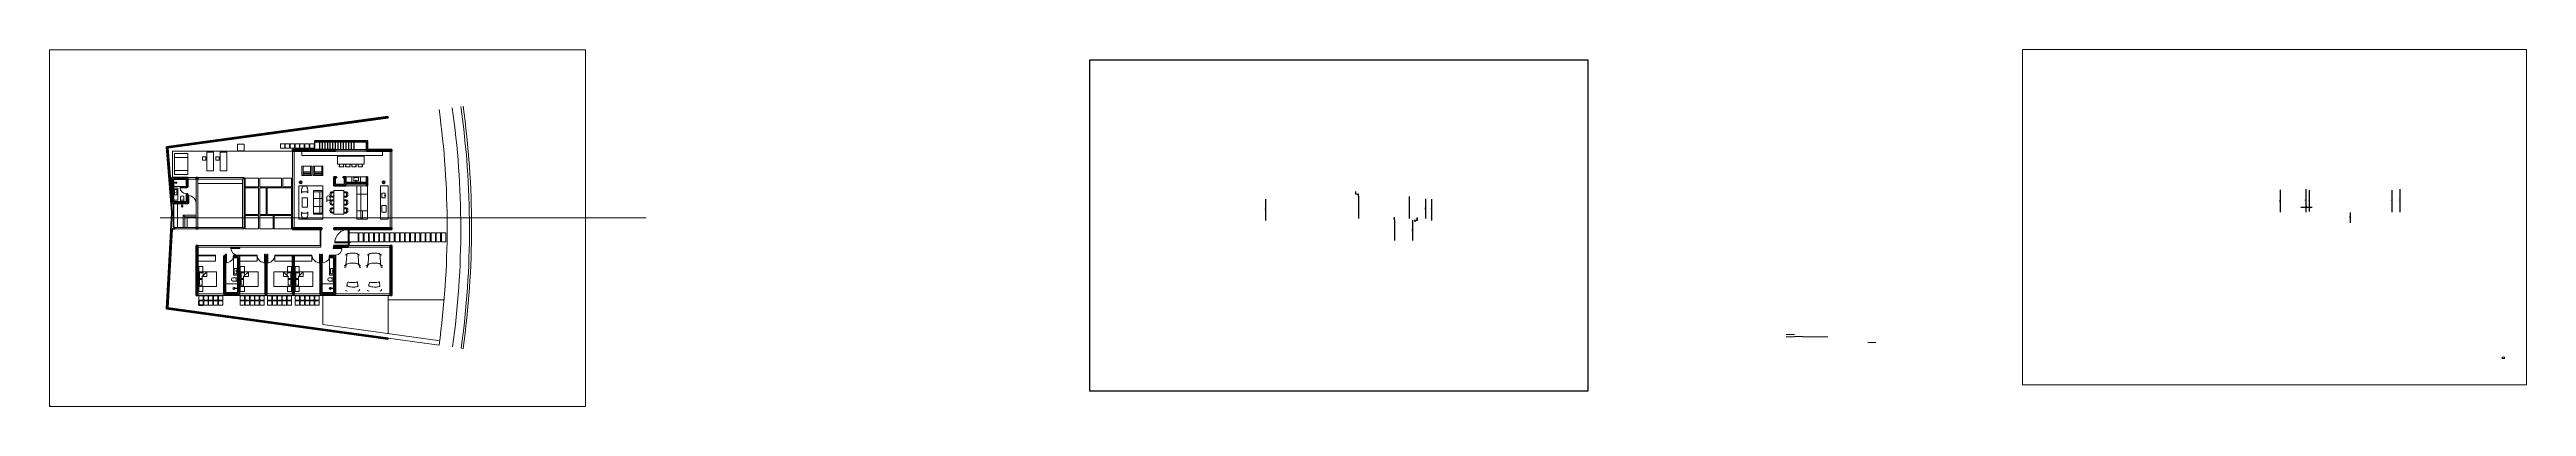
# Model space of a CAD drawing. Header units: millimetres. Extents: x 28391 to 58313, y 14660 to 18979.
import ezdxf

# ---------------------------------------------------------------- set-up
doc = ezdxf.new("R2010")
doc.units = ezdxf.units.MM
doc.header["$LTSCALE"] = 0.5
for name, color, linetype, lineweight in [('ARREDI', 2, 'Continuous', 18), ('CAMPITURA', 166, 'Continuous', 9), ('FINESTRE', 4, 'Continuous', 20), ('MURI', 1, 'Continuous', 40), ('muri esterni', 30, 'Continuous', 40), ('piastrelle', 11, 'Continuous', 18), ('piscine', 5, 'Continuous', 18), ('PORTE', 46, 'Continuous', 18), ('QUOTE', 3, 'Continuous', 15), ('SCALINI', 242, 'Continuous', 25)]:
    doc.layers.add(name, color=color, linetype=linetype, lineweight=lineweight)
doc.styles.add('verdana', font='verdana.ttf')
doc.dimstyles.new('50 cm', dxfattribs={"dimscale": 0.5, "dimtxt": 20, "dimasz": 10, "dimexe": 10, "dimexo": 10, "dimgap": 15, "dimtad": 1, "dimdec": 0, "dimtxsty": 'verdana', "dimblk": 'ARCHTICK', "dimcen": 10, "dimse1": 1, "dimse2": 1, "dimadec": 0, "dimazin": 0, "dimtfac": 1, "dimtdec": 0, "dimtmove": 1, "dimatfit": 2, "dimfxl": 1, "dimarcsym": 1})
picture_1 = doc.add_image_def('image1.jpg', size_in_pixel=(1500, 1000))
picture_2 = doc.add_image_def('image2.jpg', size_in_pixel=(1500, 1000))
picture_3 = doc.add_image_def('image3.jpg', size_in_pixel=(1500, 1000))

# ---------------------------------------------------------------- blocks, each defined once
blk = doc.blocks.new('_ArchTick')
at = {"color": 0, "linetype": 'ByBlock', "const_width": 0.15}
blk.add_lwpolyline([(-0.5, -0.5), (0.5, 0.5)], dxfattribs=at)
blk = doc.blocks.new('*D103')
at = {"layer": 'CAMPITURA', "color": 0, "lineweight": -2, "transparency": 16777216}
blk.add_line((44637, 16918), (44637, 16667), dxfattribs=at)
at = {"layer": 'DEFPOINTS', "color": 0, "transparency": 16777216}
for p in [(44531, 16918), (44531, 16667), (44637, 16667)]:
    blk.add_point(p, dxfattribs=at)
at = {"layer": 'CAMPITURA', "color": 0, "lineweight": -2, "transparency": 16777216, "xscale": 5, "yscale": 5, "zscale": 5}
for p, rotation in [((44637, 16918), 90), ((44637, 16667), 270)]:
    blk.add_blockref('_ArchTick', p, dxfattribs=dict(at, rotation=rotation))
at = {"layer": 'CAMPITURA', "color": 0, "transparency": 16777216, "insert": (44624, 16793), "char_height": 10, "attachment_point": 5, "rotation": 90, "style": 'verdana'}
blk.add_mtext('251', dxfattribs=at)
blk = doc.blocks.new('*D104')
at = {"layer": 'CAMPITURA', "color": 0, "lineweight": -2, "transparency": 16777216}
blk.add_line((44205, 17205), (44205, 16936), dxfattribs=at)
at = {"layer": 'DEFPOINTS', "color": 0, "transparency": 16777216}
for p in [(44170, 17205), (44170, 16936), (44205, 16936)]:
    blk.add_point(p, dxfattribs=at)
at = {"layer": 'CAMPITURA', "color": 0, "lineweight": -2, "transparency": 16777216, "xscale": 5, "yscale": 5, "zscale": 5}
for p, rotation in [((44205, 17205), 90), ((44205, 16936), 270)]:
    blk.add_blockref('_ArchTick', p, dxfattribs=dict(at, rotation=rotation))
at = {"layer": 'CAMPITURA', "color": 0, "transparency": 16777216, "insert": (44193, 17071), "char_height": 10, "attachment_point": 5, "rotation": 90, "style": 'verdana'}
blk.add_mtext('270', dxfattribs=at)
blk = doc.blocks.new('*D105')
at = {"layer": 'CAMPITURA', "color": 0, "lineweight": -2, "transparency": 16777216}
for p, q in [((44173, 17230), (44173, 17260)), ((44205, 17220), (44173, 17230)), ((44205, 17205), (44205, 17235))]:
    blk.add_line(p, q, dxfattribs=at)
at = {"layer": 'DEFPOINTS', "color": 0, "transparency": 16777216}
for p in [(44205, 17235), (44205, 17235), (44205, 17205)]:
    blk.add_point(p, dxfattribs=at)
at = {"layer": 'CAMPITURA', "color": 0, "lineweight": -2, "transparency": 16777216, "xscale": 5, "yscale": 5, "zscale": 5}
for p, rotation in [((44205, 17235), 90), ((44205, 17205), 270)]:
    blk.add_blockref('_ArchTick', p, dxfattribs=dict(at, rotation=rotation))
at = {"layer": 'CAMPITURA', "color": 0, "transparency": 16777216, "insert": (44161, 17245), "char_height": 10, "attachment_point": 5, "rotation": 90, "style": 'verdana'}
blk.add_mtext('29', dxfattribs=at)
blk = doc.blocks.new('*D106')
at = {"layer": 'CAMPITURA', "color": 0, "lineweight": -2, "transparency": 16777216}
blk.add_line((44637, 16918), (44637, 16949), dxfattribs=at)
at = {"layer": 'DEFPOINTS', "color": 0, "transparency": 16777216}
for p in [(44637, 16949), (44637, 16949), (44637, 16918)]:
    blk.add_point(p, dxfattribs=at)
at = {"layer": 'CAMPITURA', "color": 0, "lineweight": -2, "transparency": 16777216, "xscale": 5, "yscale": 5, "zscale": 5}
for p, rotation in [((44637, 16949), 90), ((44637, 16918), 270)]:
    blk.add_blockref('_ArchTick', p, dxfattribs=dict(at, rotation=rotation))
at = {"layer": 'CAMPITURA', "color": 0, "transparency": 16777216, "insert": (44625, 16934), "char_height": 10, "attachment_point": 5, "rotation": 90, "style": 'verdana'}
blk.add_mtext('31', dxfattribs=at)
blk = doc.blocks.new('*D107')
at = {"layer": 'CAMPITURA', "color": 0, "lineweight": -2, "transparency": 16777216}
blk.add_line((43079, 17167), (43079, 16912), dxfattribs=at)
at = {"layer": 'DEFPOINTS', "color": 0, "transparency": 16777216}
for p in [(43081, 17167), (43079, 16912), (43081, 16912)]:
    blk.add_point(p, dxfattribs=at)
at = {"layer": 'CAMPITURA', "color": 0, "lineweight": -2, "transparency": 16777216, "xscale": 5, "yscale": 5, "zscale": 5}
for p, rotation in [((43079, 17167), 90), ((43079, 16912), 270)]:
    blk.add_blockref('_ArchTick', p, dxfattribs=dict(at, rotation=rotation))
at = {"layer": 'CAMPITURA', "color": 0, "transparency": 16777216, "insert": (43067, 17040), "char_height": 10, "attachment_point": 5, "rotation": 90, "style": 'verdana'}
blk.add_mtext('255', dxfattribs=at)
blk = doc.blocks.new('*D108')
at = {"layer": 'CAMPITURA', "color": 0, "lineweight": -2, "transparency": 16777216}
blk.add_line((45088, 16910), (45088, 17169), dxfattribs=at)
at = {"layer": 'DEFPOINTS', "color": 0, "transparency": 16777216}
for p in [(45088, 17169), (45090, 17169), (45090, 16910)]:
    blk.add_point(p, dxfattribs=at)
at = {"layer": 'CAMPITURA', "color": 0, "lineweight": -2, "transparency": 16777216, "xscale": 5, "yscale": 5, "zscale": 5}
for p, rotation in [((45088, 17169), 90), ((45088, 16910), 270)]:
    blk.add_blockref('_ArchTick', p, dxfattribs=dict(at, rotation=rotation))
at = {"layer": 'CAMPITURA', "color": 0, "transparency": 16777216, "insert": (45075, 17040), "char_height": 10, "attachment_point": 5, "rotation": 90, "style": 'verdana'}
blk.add_mtext('259', dxfattribs=at)
blk = doc.blocks.new('*D109')
at = {"layer": 'CAMPITURA', "color": 0, "lineweight": -2, "transparency": 16777216}
blk.add_line((44860, 16669), (44860, 16913), dxfattribs=at)
at = {"layer": 'DEFPOINTS', "color": 0, "transparency": 16777216}
for p in [(44836, 16913), (44860, 16913), (44836, 16669)]:
    blk.add_point(p, dxfattribs=at)
at = {"layer": 'CAMPITURA', "color": 0, "lineweight": -2, "transparency": 16777216, "xscale": 5, "yscale": 5, "zscale": 5}
for p, rotation in [((44860, 16913), 90), ((44860, 16669), 270)]:
    blk.add_blockref('_ArchTick', p, dxfattribs=dict(at, rotation=rotation))
at = {"layer": 'CAMPITURA', "color": 0, "transparency": 16777216, "insert": (44847, 16791), "char_height": 10, "width": 24.49, "attachment_point": 5, "rotation": 90, "style": 'verdana'}
blk.add_mtext('238', dxfattribs=at)
blk = doc.blocks.new('*D110')
at = {"layer": 'CAMPITURA', "color": 0, "lineweight": -2, "transparency": 16777216}
for p, q in [((44883, 16912), (44883, 16917)), ((44883, 16906), (44915, 16915)), ((44883, 16912), (44883, 16899)), ((44883, 16912), (44883, 16899)), ((44883, 16899), (44883, 16894)), ((44915, 16915), (44915, 16945))]:
    blk.add_line(p, q, dxfattribs=at)
at = {"layer": 'DEFPOINTS', "color": 0, "transparency": 16777216}
for p in [(44881, 16912), (44881, 16899), (44883, 16899)]:
    blk.add_point(p, dxfattribs=at)
at = {"layer": 'CAMPITURA', "color": 0, "lineweight": -2, "transparency": 16777216, "xscale": 5, "yscale": 5, "zscale": 5}
for p, rotation in [((44883, 16912), 270), ((44883, 16899), 90)]:
    blk.add_blockref('_ArchTick', p, dxfattribs=dict(at, rotation=rotation))
at = {"layer": 'CAMPITURA', "color": 0, "transparency": 16777216, "insert": (44902, 16930), "char_height": 10, "attachment_point": 5, "rotation": 90, "style": 'verdana'}
blk.add_mtext('17', dxfattribs=at)
blk = doc.blocks.new('*D112')
at = {"layer": 'CAMPITURA', "color": 0, "lineweight": -2, "transparency": 16777216}
blk.add_line((56186, 16883), (56186, 17007), dxfattribs=at)
at = {"layer": 'DEFPOINTS', "color": 0, "transparency": 16777216}
for p in [(56175, 17007), (56175, 16883), (56186, 17007)]:
    blk.add_point(p, dxfattribs=at)
at = {"layer": 'CAMPITURA', "color": 0, "lineweight": -2, "transparency": 16777216, "xscale": 5, "yscale": 5, "zscale": 5}
for p, rotation in [((56186, 17007), 90), ((56186, 16883), 270)]:
    blk.add_blockref('_ArchTick', p, dxfattribs=dict(at, rotation=rotation))
at = {"layer": 'CAMPITURA', "color": 0, "transparency": 16777216, "insert": (56174, 16945), "char_height": 10, "attachment_point": 5, "rotation": 90, "style": 'verdana'}
blk.add_mtext('124', dxfattribs=at)
blk = doc.blocks.new('*D113')
at = {"layer": 'CAMPITURA', "color": 0, "lineweight": -2, "transparency": 16777216}
blk.add_line((56787, 17012), (56787, 17291), dxfattribs=at)
at = {"layer": 'DEFPOINTS', "color": 0, "transparency": 16777216}
for p in [(56756, 17291), (56787, 17291), (56756, 17012)]:
    blk.add_point(p, dxfattribs=at)
at = {"layer": 'CAMPITURA', "color": 0, "lineweight": -2, "transparency": 16777216, "xscale": 5, "yscale": 5, "zscale": 5}
for p, rotation in [((56787, 17291), 90), ((56787, 17012), 270)]:
    blk.add_blockref('_ArchTick', p, dxfattribs=dict(at, rotation=rotation))
at = {"layer": 'CAMPITURA', "color": 0, "transparency": 16777216, "insert": (56774, 17151), "char_height": 10, "attachment_point": 5, "rotation": 90, "style": 'verdana'}
blk.add_mtext('279', dxfattribs=at)
blk = doc.blocks.new('*D114')
at = {"layer": 'CAMPITURA', "color": 0, "lineweight": -2, "transparency": 16777216}
blk.add_line((55341, 17011), (55341, 17280), dxfattribs=at)
at = {"layer": 'DEFPOINTS', "color": 0, "transparency": 16777216}
for p in [(55331, 17280), (55341, 17280), (55331, 17011)]:
    blk.add_point(p, dxfattribs=at)
at = {"layer": 'CAMPITURA', "color": 0, "lineweight": -2, "transparency": 16777216, "xscale": 5, "yscale": 5, "zscale": 5}
for p, rotation in [((55341, 17280), 90), ((55341, 17011), 270)]:
    blk.add_blockref('_ArchTick', p, dxfattribs=dict(at, rotation=rotation))
at = {"layer": 'CAMPITURA', "color": 0, "transparency": 16777216, "insert": (55328, 17146), "char_height": 10, "attachment_point": 5, "rotation": 90, "style": 'verdana'}
blk.add_mtext('268', dxfattribs=at)
blk = doc.blocks.new('*D115')
at = {"layer": 'CAMPITURA', "color": 0, "lineweight": -2, "transparency": 16777216}
blk.add_line((56685, 17278), (56685, 17012), dxfattribs=at)
at = {"layer": 'DEFPOINTS', "color": 0, "transparency": 16777216}
for p in [(56676, 17278), (56676, 17012), (56685, 17012)]:
    blk.add_point(p, dxfattribs=at)
at = {"layer": 'CAMPITURA', "color": 0, "lineweight": -2, "transparency": 16777216, "xscale": 5, "yscale": 5, "zscale": 5}
for p, rotation in [((56685, 17278), 90), ((56685, 17012), 270)]:
    blk.add_blockref('_ArchTick', p, dxfattribs=dict(at, rotation=rotation))
at = {"layer": 'CAMPITURA', "color": 0, "transparency": 16777216, "insert": (56672, 17145), "char_height": 10, "attachment_point": 5, "rotation": 90, "style": 'verdana'}
blk.add_mtext('266', dxfattribs=at)
blk = doc.blocks.new('*D116')
at = {"layer": 'CAMPITURA', "color": 0, "lineweight": -2, "transparency": 16777216}
blk.add_line((55651, 17010), (55651, 17289), dxfattribs=at)
at = {"layer": 'DEFPOINTS', "color": 0, "transparency": 16777216}
for p in [(55651, 17289), (55674, 17289), (55674, 17010)]:
    blk.add_point(p, dxfattribs=at)
at = {"layer": 'CAMPITURA', "color": 0, "lineweight": -2, "transparency": 16777216, "xscale": 5, "yscale": 5, "zscale": 5}
for p, rotation in [((55651, 17289), 90), ((55651, 17010), 270)]:
    blk.add_blockref('_ArchTick', p, dxfattribs=dict(at, rotation=rotation))
at = {"layer": 'CAMPITURA', "color": 0, "transparency": 16777216, "insert": (55639, 17150), "char_height": 10, "attachment_point": 5, "rotation": 90, "style": 'verdana'}
blk.add_mtext('279', dxfattribs=at)
blk = doc.blocks.new('*D117')
at = {"layer": 'CAMPITURA', "color": 0, "lineweight": -2, "transparency": 16777216}
blk.add_line((55694, 17020), (55694, 17277), dxfattribs=at)
at = {"layer": 'DEFPOINTS', "color": 0, "transparency": 16777216}
for p in [(55692, 17277), (55694, 17277), (55692, 17020)]:
    blk.add_point(p, dxfattribs=at)
at = {"layer": 'CAMPITURA', "color": 0, "lineweight": -2, "transparency": 16777216, "xscale": 5, "yscale": 5, "zscale": 5}
for p, rotation in [((55694, 17277), 90), ((55694, 17020), 270)]:
    blk.add_blockref('_ArchTick', p, dxfattribs=dict(at, rotation=rotation))
at = {"layer": 'CAMPITURA', "color": 0, "transparency": 16777216, "insert": (55681, 17149), "char_height": 10, "attachment_point": 5, "rotation": 90, "style": 'verdana'}
blk.add_mtext('257', dxfattribs=at)
blk = doc.blocks.new('*D118')
at = {"layer": 'CAMPITURA', "color": 0, "lineweight": -2, "transparency": 16777216}
blk.add_line((55588, 17072), (55725, 17072), dxfattribs=at)
at = {"layer": 'DEFPOINTS', "color": 0, "transparency": 16777216}
for p in [(55725, 17072), (55588, 17051), (55725, 17051)]:
    blk.add_point(p, dxfattribs=at)
at = {"layer": 'CAMPITURA', "color": 0, "lineweight": -2, "transparency": 16777216, "xscale": 5, "yscale": 5, "zscale": 5, "rotation": 180}
blk.add_blockref('_ArchTick', (55588, 17072), dxfattribs=at)
at = {"layer": 'CAMPITURA', "color": 0, "lineweight": -2, "transparency": 16777216, "xscale": 5, "yscale": 5, "zscale": 5}
blk.add_blockref('_ArchTick', (55725, 17072), dxfattribs=at)
at = {"layer": 'CAMPITURA', "color": 0, "transparency": 16777216, "insert": (55657, 17085), "char_height": 10, "attachment_point": 5, "style": 'verdana'}
blk.add_mtext('137', dxfattribs=at)
blk = doc.blocks.new('*D119')
at = {"layer": 'DEFPOINTS', "color": 0, "transparency": 16777216}
for p in [(45018, 17172), (45085, 17172), (44205, 16936)]:
    blk.add_point(p, dxfattribs=at)
at = {"layer": 'SCALINI', "color": 0, "lineweight": -2, "transparency": 16777216}
blk.add_line((45018, 16936), (45018, 17172), dxfattribs=at)
at = {"layer": 'SCALINI', "color": 0, "lineweight": -2, "transparency": 16777216, "xscale": 5, "yscale": 5, "zscale": 5}
for p, rotation in [((45018, 17172), 90), ((45018, 16936), 270)]:
    blk.add_blockref('_ArchTick', p, dxfattribs=dict(at, rotation=rotation))
at = {"layer": 'SCALINI', "color": 0, "transparency": 16777216, "insert": (45005, 17054), "char_height": 10, "attachment_point": 5, "rotation": 90, "style": 'verdana'}
blk.add_mtext('235', dxfattribs=at)

msp = doc.modelspace()

# ---------------------------------------------------------------- linework, layer by layer
msp.add_line((44820, 16933.2), (44820, 17200.9))
at = {"layer": 'ARREDI'}
for p, q in [((30238, 17638.3), (30238, 17680.1)), ((30238, 17680.1), (30279.2, 17680.1)), ((30279.2, 17680.1), (30279.2, 17638.3)), ((30291.3, 17735), (30370.3, 17735)), ((30291.3, 17509.2), (30291.3, 17735)), ((30370.3, 17735), (30370.3, 17509.2)), ((30399.9, 17638.3), (30399.9, 17680.1)), ((30399.9, 17680.1), (30441.1, 17680.1)), ((30441.1, 17680.1), (30441.1, 17638.3)), ((30453.2, 17735), (30532.1, 17735)), ((30453.2, 17509.2), (30453.2, 17735)), ((30532.1, 17735), (30532.1, 17509.2)), ((31440, 17698.2), (31440, 17748)), ((31440, 17698.2), (32413.2, 17698.2)), ((31870.5, 17686.7), (32191.3, 17686.7)), ((31870.5, 17590), (31870.5, 17686.7)), ((32191.3, 17686.7), (32191.3, 17590)), ((32413.2, 17698.2), (32413.2, 17748)), ((29920.5, 17368.9), (29886.5, 17368.9)), ((29920.5, 17364.9), (29886.5, 17364.9)), ((29920.5, 17368.9), (29920.5, 17364.9)), ((30279.2, 17638.3), (30238, 17638.3)), ((30370.3, 17509.2), (30291.3, 17509.2)), ((30441.1, 17638.3), (30399.9, 17638.3)), ((30532.1, 17509.2), (30453.2, 17509.2)), ((31440, 17565.6), (31440, 17455.5)), ((31558.4, 17565.6), (31440, 17565.6)), ((31440, 17455.5), (31558.4, 17455.5)), ((31455, 17565.6), (31455, 17455.5)), ((31455, 17497.6), (31543.4, 17497.6)), ((31455, 17483.6), (31543.4, 17483.6)), ((31455, 17469.5), (31543.4, 17469.5)), ((31543.4, 17455.5), (31543.4, 17565.6)), ((31558.4, 17455.5), (31558.4, 17565.6)), ((31575.4, 17565.6), (31575.4, 17455.5)), ((31693.9, 17565.6), (31575.4, 17565.6)), ((31575.4, 17455.5), (31693.9, 17455.5)), ((31590.4, 17565.6), (31590.4, 17455.5)), ((31590.4, 17497.6), (31678.9, 17497.6)), ((31590.4, 17483.6), (31678.9, 17483.6)), ((31590.4, 17469.5), (31678.9, 17469.5)), ((31678.9, 17455.5), (31678.9, 17565.6)), ((31693.9, 17455.5), (31693.9, 17565.6)), ((32191.3, 17590), (31870.5, 17590)), ((31891.1, 17560.6), (31894.1, 17558.6)), ((31894.1, 17558.6), (31940.9, 17558.6)), ((31940.9, 17558.6), (31943.9, 17560.6)), ((31944.5, 17590), (31944.5, 17590)), ((31944.5, 17590), (31944.5, 17590)), ((31967.1, 17560.6), (31970.1, 17558.6)), ((31969.9, 17440.2), (32218.5, 17440.2)), ((31970.1, 17558.6), (32017, 17558.6)), ((32017, 17558.6), (32020, 17560.6)), ((32023.6, 17590), (32023.6, 17590)), ((32023.6, 17590), (32023.6, 17590)), ((32044.8, 17558.6), (32041.8, 17560.6)), ((32042, 17440.2), (32042, 17370.3)), ((32091.6, 17558.6), (32044.8, 17558.6)), ((32066.3, 17429.4), (32066.3, 17388.3)), ((32122.1, 17429.4), (32066.3, 17429.4)), ((32066.3, 17388.3), (32092.2, 17388.3)), ((32094.6, 17560.6), (32091.6, 17558.6)), ((32092.2, 17398.3), (32096.2, 17398.3)), ((32092.2, 17383.3), (32092.2, 17398.3)), ((32096.2, 17383.3), (32092.2, 17383.3)), ((32096.2, 17398.3), (32096.2, 17383.3)), ((32096.2, 17388.3), (32122.1, 17388.3)), ((32120.8, 17558.6), (32117.8, 17560.6)), ((32167.7, 17558.6), (32120.8, 17558.6)), ((32122.1, 17388.3), (32122.1, 17429.4)), ((32146.4, 17440.2), (32146.4, 17370.3)), ((32170.7, 17560.6), (32167.7, 17558.6)), ((30043.3, 17322.6), (29886.5, 17322.6)), ((29940, 17300.7), (29886.5, 17300.7)), ((29940, 17155.5), (29886.5, 17155.5)), ((29893.5, 17250.6), (29893.5, 17254.6)), ((29893.5, 17254.6), (29908.5, 17254.6)), ((29908.5, 17250.6), (29893.5, 17250.6)), ((29929.6, 17285.7), (29898.5, 17285.7)), ((29898.5, 17285.7), (29898.5, 17254.6)), ((29898.5, 17250.6), (29898.5, 17219.9)), ((29898.5, 17219.9), (29929.6, 17219.9)), ((29908.5, 17254.6), (29908.5, 17250.6)), ((29929.6, 17219.9), (29929.6, 17285.7)), ((29936.5, 17116.1), (29936.5, 16827.5)), ((29940, 17155.5), (29940, 17300.7)), ((29973.8, 17155.5), (30013.8, 17155.5)), ((29990.7, 17082.1), (29990.7, 17116.1)), ((29994.7, 17082.1), (29990.7, 17082.1)), ((29994.7, 17082.1), (29994.7, 17116.1)), ((31402.9, 17331.5), (31691.9, 17331.5)), ((31402.9, 16925.2), (31402.9, 17331.5)), ((31433.8, 17246.9), (31433.8, 17290)), ((31438.8, 17246.9), (31433.8, 17246.9)), ((31438.8, 17258.9), (31506.5, 17258.9)), ((31438.8, 17258.9), (31438.8, 17246.9)), ((31441.9, 17070.5), (31441.9, 17186.2)), ((31441.9, 17186.2), (31508, 17186.2)), ((31508, 17070.5), (31441.9, 17070.5)), ((31453.8, 17325.9), (31491.5, 17325.9)), ((31506.5, 17258.9), (31506.5, 17246.9)), ((31506.5, 17246.9), (31511.5, 17246.9)), ((31508, 17186.2), (31508, 17070.5)), ((31511.5, 17246.9), (31511.5, 17290)), ((31578.8, 16985.5), (31578.8, 17271.2)), ((31578.8, 17271.2), (31685.1, 17271.2)), ((31578.8, 17256.2), (31685.1, 17256.2)), ((31578.8, 17176.2), (31685.1, 17176.2)), ((31685.1, 17080.5), (31578.8, 17080.5)), ((31655.1, 17000.5), (31655.1, 17256.2)), ((31685.1, 17271.2), (31685.1, 16985.5)), ((31691.9, 17331.5), (31691.9, 16925.2)), ((31739.9, 17155.5), (31779.9, 17155.5)), ((31793.9, 17195.5), (31793.9, 17255.2)), ((31793.9, 17245.3), (31825.7, 17245.3)), ((31793.9, 17205.3), (31825.7, 17205.3)), ((31793.9, 17098.5), (31793.9, 17158.2)), ((31793.9, 17148.3), (31825.7, 17148.3)), ((31793.9, 17108.3), (31825.7, 17108.3)), ((31793.9, 17001.5), (31793.9, 17061.2)), ((31799.4, 17256.2), (31825.7, 17256.2)), ((31799.4, 17194.5), (31825.7, 17194.5)), ((31799.4, 17159.2), (31825.7, 17159.2)), ((31799.4, 17097.5), (31825.7, 17097.5)), ((31799.4, 17062.2), (31825.7, 17062.2)), ((31947.2, 17271.2), (31825.7, 17271.2)), ((31825.7, 17271.2), (31825.7, 16985.5)), ((31947.2, 16985.5), (31947.2, 17271.2)), ((31973.4, 17256.2), (31947.2, 17256.2)), ((31978.9, 17245.3), (31947.2, 17245.3)), ((31978.9, 17205.3), (31947.2, 17205.3)), ((31973.4, 17194.5), (31947.2, 17194.5)), ((31973.4, 17159.2), (31947.2, 17159.2)), ((31978.9, 17148.3), (31947.2, 17148.3)), ((31978.9, 17108.3), (31947.2, 17108.3)), ((31973.4, 17097.5), (31947.2, 17097.5)), ((31973.4, 17062.2), (31947.2, 17062.2)), ((31978.9, 17195.5), (31978.9, 17255.2)), ((31978.9, 17098.5), (31978.9, 17158.2)), ((31978.9, 17001.5), (31978.9, 17061.2)), ((32105, 17331.5), (32105, 16925.2)), ((32105, 17331.5), (32233.5, 17331.5)), ((32105, 17230.3), (32233.5, 17230.3)), ((32150.2, 17331.5), (32150.2, 16925.2)), ((32233.5, 17331.5), (32233.5, 16925.2)), ((32388.1, 17331.5), (32482.8, 17331.5)), ((32388.1, 17331.5), (32388.1, 16925.2)), ((32447, 17240.8), (32405.9, 17240.8)), ((32405.9, 17240.8), (32405.9, 17185)), ((32405.9, 17185), (32447, 17185)), ((32456.3, 17090.2), (32405.9, 17090.2)), ((32405.9, 17090.2), (32405.9, 17011.7)), ((32437, 17210.9), (32437, 17214.9)), ((32437, 17214.9), (32452, 17214.9)), ((32452, 17210.9), (32437, 17210.9)), ((32447, 17214.9), (32447, 17240.8)), ((32447, 17185), (32447, 17210.9)), ((32452, 17214.9), (32452, 17210.9)), ((32456.3, 17011.7), (32456.3, 17090.2)), ((32482.8, 17331.5), (32482.8, 16925.2)), ((31691.9, 16925.2), (31402.9, 16925.2)), ((31438.8, 17009.7), (31433.8, 17009.7)), ((31433.8, 17009.7), (31433.8, 16966.7)), ((31438.8, 16997.7), (31438.8, 17009.7)), ((31438.8, 16997.7), (31506.5, 16997.7)), ((31453.8, 16930.7), (31491.5, 16930.7)), ((31506.5, 16997.7), (31506.5, 17009.7)), ((31506.5, 17009.7), (31511.5, 17009.7)), ((31511.5, 17009.7), (31511.5, 16966.7)), ((31685.1, 17000.5), (31578.8, 17000.5)), ((31685.1, 16985.5), (31578.8, 16985.5)), ((31793.9, 17051.3), (31825.7, 17051.3)), ((31793.9, 17011.3), (31825.7, 17011.3)), ((31799.4, 17000.5), (31825.7, 17000.5)), ((31825.7, 16985.5), (31947.2, 16985.5)), ((31978.9, 17051.3), (31947.2, 17051.3)), ((31978.9, 17011.3), (31947.2, 17011.3)), ((31973.4, 17000.5), (31947.2, 17000.5)), ((32105, 17026.3), (32233.5, 17026.3)), ((32233.5, 16925.2), (32105, 16925.2)), ((32171.8, 17026.3), (32171.8, 16925.2)), ((32482.8, 16925.2), (32388.1, 16925.2)), ((32405.9, 17011.7), (32456.3, 17011.7)), ((30397.4, 16480.9), (30397.4, 16419.7)), ((30612.5, 16460.9), (30612.5, 16249.3)), ((30898.9, 16480.9), (30898.9, 16419.7)), ((31110.6, 16480.9), (31110.6, 16419.7)), ((31561.2, 16480.9), (31561.2, 16419.7)), ((31774.6, 16460.9), (31774.6, 16249.3)), ((30397.4, 16419.7), (30182.1, 16419.7)), ((30193.3, 16346), (30182.1, 16346)), ((30193.3, 16353), (30242.7, 16353)), ((30193.3, 16049.9), (30193.3, 16353)), ((30242.7, 16289.9), (30193.3, 16289.9)), ((30203.7, 16275.9), (30246.5, 16275.9)), ((30203.7, 16275.9), (30203.7, 16207.9)), ((30203.7, 16207.9), (30232.7, 16207.9)), ((30203.7, 16127), (30203.7, 16195)), ((30203.7, 16195), (30232.7, 16195)), ((30232.7, 16231.8), (30290.8, 16289.9)), ((30232.7, 16113), (30232.7, 16231.8)), ((30290.8, 16231.8), (30232.7, 16231.8)), ((30242.7, 16353), (30242.7, 16289.9)), ((30409.3, 16289.9), (30242.7, 16289.9)), ((30246.5, 16275.9), (30246.5, 16245.6)), ((30290.8, 16289.9), (30290.8, 16231.8)), ((30409.3, 16113), (30409.3, 16289.9)), ((30612.5, 16249.3), (30663.6, 16249.3)), ((30652.6, 16330.1), (30621.5, 16330.1)), ((30621.5, 16330.1), (30621.5, 16264.3)), ((30621.5, 16264.3), (30652.6, 16264.3)), ((30642.6, 16295.4), (30642.6, 16299.4)), ((30642.6, 16299.4), (30657.6, 16299.4)), ((30657.6, 16295.4), (30642.6, 16295.4)), ((30644.2, 16177.9), (30644.2, 16217.9)), ((30652.6, 16299.4), (30652.6, 16330.1)), ((30652.6, 16264.3), (30652.6, 16295.4)), ((30898.9, 16419.7), (30683.6, 16419.7)), ((30694.7, 16346), (30683.6, 16346)), ((30694.7, 16353), (30744.2, 16353)), ((30694.7, 16049.9), (30694.7, 16353)), ((30744.2, 16289.9), (30694.7, 16289.9)), ((30705.2, 16275.9), (30747.9, 16275.9)), ((30705.2, 16275.9), (30705.2, 16207.9)), ((30705.2, 16207.9), (30734.2, 16207.9)), ((30705.2, 16127), (30705.2, 16195)), ((30705.2, 16195), (30734.2, 16195)), ((30734.2, 16231.8), (30792.3, 16289.9)), ((30734.2, 16113), (30734.2, 16231.8)), ((30792.3, 16231.8), (30734.2, 16231.8)), ((30744.2, 16353), (30744.2, 16289.9)), ((30910.8, 16289.9), (30744.2, 16289.9)), ((30747.9, 16275.9), (30747.9, 16245.6)), ((30792.3, 16289.9), (30792.3, 16231.8)), ((30910.8, 16113), (30910.8, 16289.9)), ((31098.7, 16113), (31098.7, 16289.9)), ((31098.7, 16289.9), (31265.3, 16289.9)), ((31110.6, 16419.7), (31325.9, 16419.7)), ((31275.3, 16231.8), (31217.2, 16289.9)), ((31217.2, 16289.9), (31217.2, 16231.8)), ((31217.2, 16231.8), (31275.3, 16231.8)), ((31304.3, 16275.9), (31261.5, 16275.9)), ((31261.5, 16275.9), (31261.5, 16245.6)), ((31314.7, 16353), (31265.3, 16353)), ((31265.3, 16353), (31265.3, 16289.9)), ((31265.3, 16289.9), (31314.7, 16289.9)), ((31275.3, 16113), (31275.3, 16231.8)), ((31304.3, 16207.9), (31275.3, 16207.9)), ((31304.3, 16195), (31275.3, 16195)), ((31304.3, 16275.9), (31304.3, 16207.9)), ((31304.3, 16127), (31304.3, 16195)), ((31314.7, 16049.9), (31314.7, 16353)), ((31314.7, 16346), (31325.9, 16346)), ((31561.2, 16419.7), (31345.9, 16419.7)), ((31357.1, 16346), (31345.9, 16346)), ((31357.1, 16353), (31406.5, 16353)), ((31357.1, 16049.9), (31357.1, 16353)), ((31406.5, 16289.9), (31357.1, 16289.9)), ((31367.5, 16275.9), (31410.3, 16275.9)), ((31367.5, 16275.9), (31367.5, 16207.9)), ((31367.5, 16207.9), (31396.5, 16207.9)), ((31367.5, 16127), (31367.5, 16195)), ((31367.5, 16195), (31396.5, 16195)), ((31396.5, 16231.8), (31454.6, 16289.9)), ((31396.5, 16113), (31396.5, 16231.8)), ((31454.6, 16231.8), (31396.5, 16231.8)), ((31406.5, 16353), (31406.5, 16289.9)), ((31573.1, 16289.9), (31406.5, 16289.9)), ((31410.3, 16275.9), (31410.3, 16245.6)), ((31454.6, 16289.9), (31454.6, 16231.8)), ((31573.1, 16113), (31573.1, 16289.9)), ((31774.6, 16249.3), (31825.7, 16249.3)), ((31814.7, 16330.1), (31783.6, 16330.1)), ((31783.6, 16330.1), (31783.6, 16264.3)), ((31783.6, 16264.3), (31814.7, 16264.3)), ((31804.7, 16295.4), (31804.7, 16299.4)), ((31804.7, 16299.4), (31819.7, 16299.4)), ((31819.7, 16295.4), (31804.7, 16295.4)), ((31806.3, 16177.9), (31806.3, 16217.9)), ((31814.7, 16299.4), (31814.7, 16330.1)), ((31814.7, 16264.3), (31814.7, 16295.4)), ((31819.7, 16299.4), (31819.7, 16295.4)), ((30193.3, 16056.9), (30182.1, 16056.9)), ((30193.3, 16113), (30409.3, 16113)), ((30193.3, 16049.9), (30242.7, 16049.9)), ((30203.7, 16127), (30232.7, 16127)), ((30242.7, 16049.9), (30242.7, 16113)), ((30517.4, 16145), (30663.6, 16145)), ((30619.6, 16092), (30663.6, 16092)), ((30619.6, 16088), (30619.6, 16092)), ((30619.6, 16088), (30663.6, 16088)), ((30694.7, 16056.9), (30683.6, 16056.9)), ((30694.7, 16113), (30910.8, 16113)), ((30694.7, 16049.9), (30744.2, 16049.9)), ((30705.2, 16127), (30734.2, 16127)), ((30744.2, 16049.9), (30744.2, 16113)), ((31314.7, 16113), (31098.7, 16113)), ((31265.3, 16049.9), (31265.3, 16113)), ((31314.7, 16049.9), (31265.3, 16049.9)), ((31304.3, 16127), (31275.3, 16127)), ((31314.7, 16056.9), (31325.9, 16056.9)), ((31357.1, 16056.9), (31345.9, 16056.9)), ((31357.1, 16113), (31573.1, 16113)), ((31357.1, 16049.9), (31406.5, 16049.9)), ((31367.5, 16127), (31396.5, 16127)), ((31406.5, 16049.9), (31406.5, 16113)), ((31679.5, 16145), (31825.7, 16145)), ((31781.8, 16092), (31825.7, 16092)), ((31781.8, 16088), (31781.8, 16092)), ((31781.8, 16088), (31825.7, 16088))]:
    msp.add_line(p, q, dxfattribs=at)
for points in [[(29973.8, 17194.8), (29973.8, 17136.1)], [(30013.8, 17194.8), (30013.8, 17136.1)], [(31453.8, 17325.9), (31446.9, 17323.7), (31443.1, 17319.2), (31441.4, 17311.2), (31441, 17301.6), (31437.9, 17297.2), (31433.8, 17290)], [(31491.5, 17325.9), (31498.5, 17323.7), (31502.3, 17319.2), (31504, 17311.2), (31504.4, 17301.6), (31507.5, 17297.2), (31511.5, 17290)], [(31739.9, 17194.8), (31739.9, 17136.1)], [(31779.9, 17194.8), (31779.9, 17136.1)], [(31453.8, 16930.7), (31446.9, 16933), (31443.1, 16937.5), (31441.4, 16945.5), (31441, 16955), (31437.9, 16959.5), (31433.8, 16966.7)], [(31491.5, 16930.7), (31498.5, 16933), (31502.3, 16937.5), (31504, 16945.5), (31504.4, 16955), (31507.5, 16959.5), (31511.5, 16966.7)], [(30604.8, 16217.9), (30663.6, 16217.9)], [(30604.8, 16177.9), (30663.6, 16177.9)], [(31766.9, 16217.9), (31825.7, 16217.9)], [(31766.9, 16177.9), (31825.7, 16177.9)]]:
    msp.add_lwpolyline(points, dxfattribs=at)
for centre, radius, start, end in [((29920.5, 17366.9), 9.07, 192.74077, 167.25923), ((29992.7, 17082.1), 9.07, 102.74077, 77.25923), ((31814.1, 17225.3), 36.8, 134.65175, 225.34825), ((31814.1, 17128.3), 36.8, 134.65175, 225.34825), ((31814.1, 17031.3), 36.8, 134.65175, 225.34825), ((31799.4, 17240.2), 16, 90, 134.65175), ((31799.4, 17210.5), 16, 225.34825, 270), ((31799.4, 17143.2), 16, 90, 134.65175), ((31799.4, 17113.5), 16, 225.34825, 270), ((31799.4, 17046.2), 16, 90, 134.65175), ((31973.4, 17240.2), 16, 45.34825, 90), ((31973.4, 17210.5), 16, 270, 314.65175), ((31973.4, 17143.2), 16, 45.34825, 90), ((31973.4, 17113.5), 16, 270, 314.65175), ((31973.4, 17046.2), 16, 45.34825, 90), ((31958.8, 17225.3), 36.8, 314.65175, 45.34825), ((31958.8, 17128.3), 36.8, 314.65175, 45.34825), ((31958.8, 17031.3), 36.8, 314.65175, 45.34825), ((31799.4, 17016.5), 16, 225.34825, 270), ((31973.4, 17016.5), 16, 270, 314.65175), ((30619.6, 16090), 13.6, 8.48198, 351.51802), ((31781.8, 16090), 13.6, 8.48198, 351.51802)]:
    msp.add_arc(centre, radius, start, end, dxfattribs=at)
for centre, major_axis in [((29993.8, 17193.9), (-20, 0)), ((31759.9, 17193.9), (-20, 0)), ((30605.7, 16197.9), (0, -20)), ((31767.9, 16197.9), (0, -20))]:
    msp.add_ellipse(centre, major_axis=major_axis, ratio=0.8116143, start_param=3.1415927, end_param=6.2831853, dxfattribs=at)
for points in [[(31891.1, 17560.6), (31891.1, 17560.6), (31890.9, 17560.9), (31890.3, 17561.9), (31890.5, 17565.4), (31893.1, 17568.6), (31894.8, 17571.2), (31893.1, 17577.7), (31891, 17582.1), (31890.4, 17584.1), (31890.4, 17588.9), (31890.4, 17589.7), (31890.5, 17590)], [(31943.9, 17560.6), (31944, 17560.6), (31944.2, 17560.9), (31944.7, 17561.9), (31944.5, 17565.4), (31941.9, 17568.6), (31940.3, 17571.2), (31941.9, 17577.7), (31944, 17582.1), (31944.7, 17584.1), (31944.7, 17588.9), (31944.7, 17589.7), (31944.5, 17590)], [(31967.1, 17560.6), (31967.1, 17560.6), (31966.9, 17560.9), (31966.4, 17561.9), (31966.6, 17565.4), (31969.2, 17568.6), (31970.8, 17571.2), (31969.2, 17577.7), (31967.1, 17582.1), (31966.4, 17584.1), (31966.4, 17588.9), (31966.4, 17589.7), (31966.5, 17590)], [(32020, 17560.6), (32020, 17560.6), (32020.2, 17560.9), (32020.8, 17561.9), (32020.6, 17565.4), (32018, 17568.6), (32016.3, 17571.2), (32018, 17577.7), (32020.1, 17582.1), (32020.7, 17584.1), (32020.7, 17588.9), (32020.7, 17589.7), (32020.6, 17590)], [(32041.8, 17560.6), (32041.7, 17560.6), (32041.5, 17560.9), (32041, 17561.9), (32041.2, 17565.4), (32043.8, 17568.6), (32045.4, 17571.2), (32043.8, 17577.7), (32041.7, 17582.1), (32041, 17584.1), (32041, 17588.9), (32041, 17589.7), (32041.2, 17590)], [(32094.6, 17560.6), (32094.6, 17560.6), (32094.8, 17560.9), (32095.4, 17561.9), (32095.2, 17565.4), (32092.6, 17568.6), (32090.9, 17571.2), (32092.6, 17577.7), (32094.7, 17582.1), (32095.3, 17584.1), (32095.3, 17588.9), (32095.3, 17589.7), (32095.2, 17590)], [(32117.8, 17560.6), (32117.8, 17560.6), (32117.6, 17560.9), (32117, 17561.9), (32117.2, 17565.4), (32119.9, 17568.6), (32121.5, 17571.2), (32119.9, 17577.7), (32117.7, 17582.1), (32117.1, 17584.1), (32117.1, 17588.9), (32117.1, 17589.7), (32117.2, 17590)], [(32170.7, 17560.6), (32170.7, 17560.6), (32170.9, 17560.9), (32171.5, 17561.9), (32171.3, 17565.4), (32168.6, 17568.6), (32167, 17571.2), (32168.6, 17577.7), (32170.8, 17582.1), (32171.4, 17584.1), (32171.4, 17588.9), (32171.4, 17589.7), (32171.3, 17590)]]:
    msp.add_open_spline(points, degree=3, knots=[3.8754821, 3.8754821, 3.8754821, 3.8754821, 4, 5, 6, 7, 8, 9, 10, 11, 12, 12.4320912, 12.4320912, 12.4320912, 12.4320912], dxfattribs=at)
at = {"layer": 'CAMPITURA'}
for p, q in [((29729.1, 16940.8), (35596.4, 16940.8)), ((44902.1, 16922.4), (44902.1, 16932)), ((49371.7, 15531.9), (49471.6, 15531.9)), ((49371.7, 15501.5), (49471.7, 15501.5)), ((49371.7, 15501.5), (49381.7, 15501.5)), ((49471.7, 15501.5), (49471.7, 15506.5)), ((49471.7, 15506.5), (49571.7, 15506.5)), ((49571.7, 15501.5), (49571.7, 15506.5)), ((49571.7, 15501.5), (49871.7, 15501.5)), ((50355.4, 15433.1), (50454.9, 15433.1))]:
    msp.add_line(p, q, dxfattribs=at)
at = {"layer": 'FINESTRE'}
for p, q in [((31325.9, 16822.9), (31325.9, 17748)), ((31345.9, 16822.9), (31345.9, 17748)), ((31846.7, 17768), (32218.5, 17768)), ((31846.7, 17748), (32218.5, 17748)), ((32504.5, 16822.9), (32504.5, 17748)), ((32524.5, 16822.9), (32524.5, 17748)), ((30161.7, 17431.2), (30063.3, 17431.2)), ((30161.7, 17411.2), (30063.3, 17411.2)), ((30161.7, 16827.5), (30161.7, 17411.2)), ((30181.7, 16827.5), (30181.7, 17411.2)), ((31969.9, 17331.5), (32218.5, 17331.5)), ((30161.7, 16827.5), (29903.5, 16827.5)), ((30161.7, 16807.5), (29903.5, 16807.5)), ((31659.5, 16608.5), (31659.5, 16802.9)), ((31669.5, 16588.5), (31669.5, 16802.9)), ((31999.2, 16608.5), (31999.2, 16802.9)), ((32009.2, 16608.5), (32009.2, 16802.9)), ((30182.1, 16608.5), (31669.5, 16608.5)), ((30182.1, 16588.5), (31669.5, 16588.5)), ((30397.4, 16490.9), (30182.1, 16490.9)), ((30397.4, 16480.9), (30182.1, 16480.9)), ((30397.4, 16480.9), (30397.4, 16490.9)), ((30612.5, 16480.9), (30612.5, 16490.9)), ((30612.5, 16490.9), (30898.9, 16490.9)), ((30898.9, 16480.9), (30683.6, 16480.9)), ((30898.9, 16490.9), (30898.9, 16480.9)), ((31561.2, 16490.9), (31110.6, 16490.9)), ((31110.6, 16480.9), (31110.6, 16490.9)), ((31110.6, 16480.9), (31325.9, 16480.9)), ((31561.2, 16480.9), (31345.9, 16480.9)), ((31561.2, 16480.9), (31561.2, 16490.9)), ((31845.7, 16490.9), (31774.6, 16490.9)), ((31774.6, 16490.9), (31774.6, 16480.9)), ((31845.7, 16480.9), (31845.7, 16490.9)), ((31999.2, 16608.5), (32504.5, 16608.5)), ((31999.2, 16588.5), (32504.5, 16588.5)), ((30182.1, 16025), (32504.5, 16025)), ((30182.1, 16005), (32504.5, 16005))]:
    msp.add_line(p, q, dxfattribs=at)
at = {"layer": 'MURI'}
for p, q in [((31846.7, 17768), (31325.9, 17768)), ((31325.9, 17768), (31325.9, 17748)), ((31325.9, 17748), (31846.7, 17748)), ((31846.7, 17748), (31846.7, 17768)), ((32524.5, 17768), (32218.5, 17768)), ((32218.5, 17768), (32218.5, 17748)), ((32218.5, 17748), (32524.5, 17748)), ((32524.5, 17748), (32524.5, 17768)), ((29867.7, 17431.2), (30063.3, 17431.2)), ((29867.7, 17431.2), (29867.7, 17116.1)), ((30043.3, 17411.2), (29886.5, 17411.2)), ((29886.5, 17411.2), (29886.5, 17136.1)), ((30043.3, 17312.6), (30043.3, 17411.2)), ((30063.3, 17431.2), (30063.3, 17312.6)), ((30161.7, 17431.2), (30181.7, 17431.2)), ((30161.7, 17411.2), (30161.7, 17431.2)), ((30181.7, 17411.2), (30161.7, 17411.2)), ((30181.7, 17431.2), (30181.7, 17411.2)), ((31825.7, 17439.5), (31825.7, 17331.5)), ((31825.7, 17439.5), (31857.6, 17439.5)), ((31840.7, 17424.5), (31840.7, 17346.5)), ((31857.6, 17424.5), (31840.7, 17424.5)), ((31857.6, 17439.5), (31857.6, 17424.5)), ((31969.9, 17440.2), (31937.9, 17440.2)), ((31937.9, 17440.2), (31937.9, 17425.2)), ((31937.9, 17425.2), (31954.9, 17425.2)), ((31954.9, 17425.2), (31954.9, 17346.5)), ((31969.9, 17370.3), (31969.9, 17440.2)), ((32218.5, 17370.3), (31969.9, 17370.3)), ((31969.9, 17331.5), (31969.9, 17355.3)), ((32218.5, 17355.3), (31969.9, 17355.3)), ((32233.5, 17440.2), (32218.5, 17440.2)), ((32218.5, 17440.2), (32218.5, 17370.3)), ((32218.5, 17331.5), (32218.5, 17355.3)), ((32233.5, 17331.5), (32233.5, 17440.2)), ((29867.7, 17116.1), (30063.3, 17116.1)), ((30043.3, 17136.1), (29886.5, 17136.1)), ((30063.3, 17312.6), (30043.3, 17312.6)), ((30063.3, 17234.7), (30043.3, 17234.7)), ((30043.3, 17234.7), (30043.3, 17136.1)), ((30063.3, 17116.1), (30063.3, 17234.7)), ((31825.7, 17331.5), (31969.9, 17331.5)), ((31954.9, 17346.5), (31840.7, 17346.5)), ((32233.5, 17331.5), (32218.5, 17331.5)), ((30161.7, 16807.5), (30161.7, 16827.5)), ((30161.7, 16827.5), (30181.7, 16827.5)), ((30181.7, 16807.5), (30161.7, 16807.5)), ((30181.7, 16827.5), (30181.7, 16807.5)), ((31679.5, 16822.9), (31325.9, 16822.9)), ((31325.9, 16822.9), (31325.9, 16802.9)), ((31325.9, 16802.9), (31679.5, 16802.9)), ((31679.5, 16802.9), (31679.5, 16822.9)), ((32524.5, 16822.9), (31825.7, 16822.9)), ((31825.7, 16822.9), (31825.7, 16802.9)), ((31825.7, 16802.9), (32524.5, 16802.9)), ((32524.5, 16802.9), (32524.5, 16822.9)), ((30182.1, 16608.5), (30162.1, 16608.5)), ((30162.1, 16608.5), (30162.1, 16005)), ((30182.1, 16005), (30182.1, 16608.5)), ((30497.4, 16015), (30497.4, 16480.9)), ((30497.4, 16480.9), (30517.4, 16480.9)), ((30517.4, 16480.9), (30517.4, 16035)), ((30517.4, 16460.9), (30517.4, 16460.9)), ((30683.6, 16480.9), (30612.5, 16480.9)), ((30612.5, 16480.9), (30612.5, 16460.9)), ((30612.5, 16460.9), (30663.6, 16460.9)), ((30663.6, 16035), (30663.6, 16460.9)), ((30683.6, 16015), (30683.6, 16480.9)), ((30997.2, 16015), (30997.2, 16480.9)), ((30997.2, 16480.9), (31017.2, 16480.9)), ((31017.2, 16480.9), (31017.2, 16015)), ((31325.9, 16480.9), (31345.9, 16480.9)), ((31325.9, 16480.9), (31325.9, 16015)), ((31345.9, 16015), (31345.9, 16480.9)), ((31659.5, 16015), (31659.5, 16480.9)), ((31659.5, 16480.9), (31679.5, 16480.9)), ((31679.5, 16480.9), (31679.5, 16035)), ((31679.5, 16460.9), (31679.5, 16460.9)), ((31845.7, 16480.9), (31774.6, 16480.9)), ((31774.6, 16480.9), (31774.6, 16460.9)), ((31774.6, 16460.9), (31825.7, 16460.9)), ((31825.7, 16608.5), (31825.7, 16588.5)), ((31999.2, 16608.5), (31825.7, 16608.5)), ((31825.7, 16588.5), (31999.2, 16588.5)), ((31825.7, 16035), (31825.7, 16460.9)), ((31845.7, 16015), (31845.7, 16480.9)), ((31999.2, 16588.5), (31999.2, 16608.5)), ((32524.5, 16608.5), (32504.5, 16608.5)), ((32504.5, 16608.5), (32504.5, 16005)), ((32524.5, 16005), (32524.5, 16608.5)), ((30162.1, 16005), (30182.1, 16005)), ((30683.6, 16015), (30497.4, 16015)), ((30517.4, 16035), (30663.6, 16035)), ((31017.2, 16015), (30997.2, 16015)), ((31325.9, 16015), (31345.9, 16015)), ((31845.7, 16015), (31659.5, 16015)), ((31679.5, 16035), (31825.7, 16035)), ((32504.5, 16005), (32524.5, 16005))]:
    msp.add_line(p, q, dxfattribs=at)
for centre in [(31425, 17372), (32427.6, 17372)]:
    msp.add_circle(centre, 12.8, dxfattribs=at)
at = {"layer": 'muri esterni'}
for p, q in [((29802.8, 17800.4), (32477.6, 18167.6)), ((29818.9, 17787.5), (32479.7, 18152.8)), ((32479.7, 18152.8), (32477.6, 18167.6)), ((29867.4, 17005.4), (29802.8, 17800.4)), ((29867.7, 17186.2), (29818.9, 17787.5)), ((29867.7, 17116.1), (29867.7, 17186.2)), ((29886.5, 17116.1), (29867.7, 17116.1)), ((29886.5, 17116.1), (29886.5, 16827.5)), ((29804.4, 15841.7), (29867.4, 17005.4)), ((29820.1, 15854.7), (29871.7, 16807.9)), ((29903.5, 16807.5), (29871.7, 16807.9)), ((29903.5, 16827.5), (29886.5, 16827.5)), ((29903.5, 16827.5), (29903.5, 16807.5)), ((30181.7, 16827.5), (30181.7, 16827.5)), ((30194.1, 15938), (30194.1, 15885)), ((30194.1, 15885), (30246.1, 15885)), ((32478.8, 15473.1), (29804.4, 15841.7)), ((32480.8, 15488), (29820.1, 15854.7)), ((32478.8, 15473.1), (32480.8, 15488))]:
    msp.add_line(p, q, dxfattribs=at)
at = {"layer": 'piastrelle'}
for p, q in [((29877.7, 17431.2), (29877.7, 17748)), ((29877.7, 17748), (31325.9, 17748)), ((30661, 17832.9), (30741.9, 17832.9)), ((30661, 17753.8), (30661, 17832.9)), ((30741.9, 17753.8), (30661, 17753.8)), ((30741.9, 17832.9), (30741.9, 17753.8)), ((31179.7, 17839.3), (31231.7, 17839.3)), ((31179.7, 17839.3), (31179.7, 17786.3)), ((31179.7, 17786.3), (31231.7, 17786.3)), ((31231.7, 17786.3), (31231.7, 17839.3)), ((31238.7, 17839.3), (31290.8, 17839.3)), ((31238.7, 17839.3), (31238.7, 17786.3)), ((31238.7, 17786.3), (31290.8, 17786.3)), ((31290.8, 17786.3), (31290.8, 17839.3)), ((31297.8, 17839.3), (31349.8, 17839.3)), ((31297.8, 17839.3), (31297.8, 17786.3)), ((31297.8, 17786.3), (31349.8, 17786.3)), ((31349.8, 17786.3), (31349.8, 17839.3)), ((31356.8, 17839.3), (31408.8, 17839.3)), ((31356.8, 17839.3), (31356.8, 17786.3)), ((31356.8, 17786.3), (31408.8, 17786.3)), ((31408.8, 17786.3), (31408.8, 17839.3)), ((31415.8, 17786.3), (31415.8, 17839.3)), ((31415.8, 17839.3), (31467.9, 17839.3)), ((31415.8, 17786.3), (31467.9, 17786.3)), ((31467.9, 17786.3), (31467.9, 17839.3)), ((31474.9, 17786.3), (31474.9, 17839.3)), ((31474.9, 17839.3), (31526.9, 17839.3)), ((31474.9, 17786.3), (31526.9, 17786.3)), ((31526.9, 17786.3), (31526.9, 17839.3)), ((31533.9, 17786.3), (31533.9, 17839.3)), ((31533.9, 17839.3), (31585.9, 17839.3)), ((31533.9, 17786.3), (31585.9, 17786.3)), ((31585.9, 17786.3), (31585.9, 17839.3)), ((30754.5, 17420.5), (30916.6, 17420.5)), ((30754.5, 17420.5), (30754.5, 17317.3)), ((30916.6, 17317.3), (30916.6, 17420.5)), ((30929.2, 17317.3), (30929.2, 17420.5)), ((30929.2, 17420.5), (31194.8, 17420.5)), ((31194.8, 17317.3), (31194.8, 17420.5)), ((31207.4, 17317.3), (31207.4, 17420.5)), ((31207.4, 17420.5), (31313.3, 17420.5)), ((31313.3, 17317.3), (31313.3, 17420.5)), ((30916.6, 17317.3), (30754.5, 17317.3)), ((30916.6, 17304.7), (30754.5, 17304.7)), ((30754.5, 17304.7), (30754.5, 16984)), ((30916.6, 16984), (30916.6, 17304.7)), ((30929.2, 17317.3), (31194.8, 17317.3)), ((30929.2, 16984), (30929.2, 17304.7)), ((31007.6, 17304.7), (30929.2, 17304.7)), ((31007.6, 16984), (31007.6, 17304.7)), ((31020.2, 16984), (31020.2, 17304.7)), ((31020.2, 17304.7), (31313.3, 17304.7)), ((31207.4, 17317.3), (31313.3, 17317.3)), ((31313.3, 16984), (31313.3, 17304.7)), ((30916.6, 16984), (30754.5, 16984)), ((30916.6, 16971.4), (30754.5, 16971.4)), ((30754.5, 16971.4), (30754.5, 16808.4)), ((30754.5, 16808.4), (30916.6, 16808.4)), ((30916.6, 16808.4), (30916.6, 16971.4)), ((30929.2, 16984), (31007.6, 16984)), ((30929.2, 16808.4), (30929.2, 16971.4)), ((30929.2, 16971.4), (31091.3, 16971.4)), ((30929.2, 16808.4), (31091.3, 16808.4)), ((31020.2, 16984), (31313.3, 16984)), ((31091.3, 16808.4), (31091.3, 16971.4)), ((31103.9, 16808.4), (31103.9, 16971.4)), ((31313.3, 16971.4), (31103.9, 16971.4)), ((31313.3, 16808.4), (31103.9, 16808.4)), ((31313.3, 16808.4), (31313.3, 16971.4)), ((32118.6, 16760.4), (32009.2, 16760.5)), ((32118.6, 16760.5), (32118.5, 16652)), ((32128.6, 16652), (32128.6, 16760.5)), ((32128.6, 16760.5), (32180.8, 16760.5)), ((32180.8, 16760.5), (32128.6, 16760.5)), ((32180.8, 16760.5), (32180.8, 16652)), ((32190.8, 16652), (32190.8, 16760.5)), ((32190.8, 16760.5), (32243.1, 16760.5)), ((32243.1, 16760.5), (32190.8, 16760.5)), ((32243.1, 16760.5), (32243, 16652)), ((32253.1, 16652), (32253.1, 16760.5)), ((32253.1, 16760.5), (32305.3, 16760.5)), ((32305.3, 16760.5), (32253.1, 16760.5)), ((32305.3, 16760.5), (32305.3, 16652)), ((32315.3, 16652), (32315.3, 16760.5)), ((32315.3, 16760.5), (32367.6, 16760.5)), ((32367.6, 16760.5), (32315.3, 16760.5)), ((32367.6, 16760.5), (32367.5, 16652)), ((32377.6, 16652), (32377.6, 16760.5)), ((32377.6, 16760.5), (32429.8, 16760.5)), ((32429.8, 16760.5), (32377.6, 16760.5)), ((32429.8, 16760.5), (32429.8, 16652)), ((32439.8, 16652), (32439.8, 16760.5)), ((32439.8, 16760.5), (32492.1, 16760.5)), ((32492.1, 16760.5), (32439.8, 16760.5)), ((32492.1, 16760.5), (32492, 16652)), ((32502.1, 16652), (32502.1, 16760.5)), ((32502.1, 16760.5), (32554.3, 16760.5)), ((32554.3, 16760.5), (32502.1, 16760.5)), ((32554.3, 16760.5), (32554.3, 16652)), ((32564.3, 16652), (32564.3, 16760.5)), ((32564.3, 16760.5), (32616.6, 16760.5)), ((32616.6, 16760.5), (32564.3, 16760.5)), ((32616.6, 16760.5), (32616.5, 16652)), ((32626.6, 16652), (32626.6, 16760.5)), ((32626.6, 16760.5), (32678.8, 16760.5)), ((32678.8, 16760.5), (32626.6, 16760.5)), ((32678.8, 16760.5), (32678.8, 16652)), ((32688.8, 16652), (32688.8, 16760.5)), ((32688.8, 16760.5), (32741, 16760.5)), ((32741, 16760.5), (32688.8, 16760.5)), ((32741, 16760.5), (32741, 16652)), ((32751, 16652), (32751, 16760.5)), ((32751, 16760.5), (32803.3, 16760.5)), ((32803.3, 16760.5), (32751, 16760.5)), ((32803.3, 16760.5), (32803.3, 16652)), ((32813.3, 16652), (32813.3, 16760.5)), ((32813.3, 16760.5), (32865.5, 16760.5)), ((32865.5, 16760.5), (32813.3, 16760.5)), ((32865.5, 16760.5), (32865.5, 16652)), ((32875.5, 16652), (32875.5, 16760.5)), ((32875.5, 16760.5), (32927.8, 16760.5)), ((32927.8, 16760.5), (32875.5, 16760.5)), ((32927.8, 16760.5), (32927.8, 16652)), ((32937.8, 16652), (32937.8, 16760.5)), ((32937.8, 16760.5), (32990, 16760.5)), ((32990, 16760.5), (32937.8, 16760.5)), ((32990, 16760.5), (32990, 16652)), ((33000, 16652), (33000, 16760.5)), ((33000, 16760.5), (33052.3, 16760.5)), ((33052.3, 16760.5), (33000, 16760.5)), ((33052.3, 16760.5), (33052.2, 16652)), ((33062.3, 16652), (33062.3, 16760.5)), ((33062.3, 16760.5), (33114.5, 16760.5)), ((33114.5, 16760.5), (33062.3, 16760.5)), ((33124.5, 16760.5), (33114.5, 16760.5)), ((33114.5, 16760.5), (33114.5, 16652)), ((33124.5, 16652), (33124.5, 16760.5)), ((33124.5, 16760.5), (33176.8, 16760.5)), ((33176.8, 16760.5), (33124.5, 16760.5)), ((33176.8, 16760.5), (33176.7, 16652)), ((32118.5, 16652), (32009.2, 16652)), ((32180.8, 16652), (32128.6, 16652)), ((32243, 16652), (32190.8, 16652)), ((32305.3, 16652), (32253.1, 16652)), ((32367.5, 16652), (32315.3, 16652)), ((32429.8, 16652), (32377.6, 16652)), ((32492, 16652), (32439.8, 16652)), ((32554.3, 16652), (32502.1, 16652)), ((32616.5, 16652), (32564.3, 16652)), ((32678.8, 16652), (32626.6, 16652)), ((32741, 16652), (32688.8, 16652)), ((32803.3, 16652), (32751, 16652)), ((32865.5, 16652), (32813.3, 16652)), ((32927.8, 16652), (32875.5, 16652)), ((32990, 16652), (32937.8, 16652)), ((33052.2, 16652), (33000, 16652)), ((33114.5, 16652), (33062.3, 16652)), ((33176.7, 16652), (33124.5, 16652)), ((30194.1, 15998), (30194.1, 15945)), ((30246.1, 15998), (30194.1, 15998)), ((30194.1, 15945), (30246.1, 15945)), ((30194.1, 15938), (30246.1, 15938)), ((30246.1, 15945), (30246.1, 15998)), ((30246.1, 15885), (30246.1, 15938)), ((30253.1, 15945), (30253.1, 15998)), ((30305.2, 15998), (30253.1, 15998)), ((30253.1, 15945), (30305.2, 15945)), ((30253.1, 15938), (30305.2, 15938)), ((30253.1, 15938), (30253.1, 15885)), ((30253.1, 15885), (30305.2, 15885)), ((30305.2, 15945), (30305.2, 15998)), ((30305.2, 15885), (30305.2, 15938)), ((30312.2, 15945), (30312.2, 15998)), ((30364.2, 15998), (30312.2, 15998)), ((30312.2, 15945), (30364.2, 15945)), ((30312.2, 15885), (30312.2, 15938)), ((30312.2, 15938), (30364.2, 15938)), ((30312.2, 15885), (30364.2, 15885)), ((30364.2, 15945), (30364.2, 15998)), ((30364.2, 15885), (30364.2, 15938)), ((30371.2, 15945), (30371.2, 15998)), ((30423.3, 15998), (30371.2, 15998)), ((30371.2, 15945), (30423.3, 15945)), ((30371.2, 15885), (30371.2, 15938)), ((30371.2, 15938), (30423.3, 15938)), ((30371.2, 15885), (30423.3, 15885)), ((30423.3, 15945), (30423.3, 15998)), ((30423.3, 15885), (30423.3, 15938)), ((30430.3, 15945), (30430.3, 15998)), ((30482.3, 15998), (30430.3, 15998)), ((30430.3, 15945), (30482.3, 15945)), ((30430.3, 15885), (30430.3, 15938)), ((30430.3, 15938), (30482.3, 15938)), ((30430.3, 15885), (30482.3, 15885)), ((30482.3, 15945), (30482.3, 15998)), ((30482.3, 15885), (30482.3, 15938)), ((30695.6, 15998), (30695.6, 15945)), ((30747.6, 15998), (30695.6, 15998)), ((30695.6, 15945), (30747.6, 15945)), ((30695.6, 15938), (30747.6, 15938)), ((30695.6, 15938), (30695.6, 15885)), ((30695.6, 15885), (30747.6, 15885)), ((30747.6, 15945), (30747.6, 15998)), ((30747.6, 15885), (30747.6, 15938)), ((30754.6, 15945), (30754.6, 15998)), ((30806.7, 15998), (30754.6, 15998)), ((30754.6, 15945), (30806.7, 15945)), ((30754.6, 15938), (30806.7, 15938)), ((30754.6, 15938), (30754.6, 15885)), ((30754.6, 15885), (30806.7, 15885)), ((30806.7, 15945), (30806.7, 15998)), ((30806.7, 15885), (30806.7, 15938)), ((30813.7, 15945), (30813.7, 15998)), ((30865.7, 15998), (30813.7, 15998)), ((30813.7, 15945), (30865.7, 15945)), ((30813.7, 15885), (30813.7, 15938)), ((30813.7, 15938), (30865.7, 15938)), ((30813.7, 15885), (30865.7, 15885)), ((30865.7, 15945), (30865.7, 15998)), ((30865.7, 15885), (30865.7, 15938)), ((30872.7, 15945), (30872.7, 15998)), ((30924.7, 15998), (30872.7, 15998)), ((30872.7, 15945), (30924.7, 15945)), ((30872.7, 15885), (30872.7, 15938)), ((30872.7, 15938), (30924.7, 15938)), ((30872.7, 15885), (30924.7, 15885)), ((30924.7, 15945), (30924.7, 15998)), ((30924.7, 15885), (30924.7, 15938)), ((30931.7, 15945), (30931.7, 15998)), ((30983.8, 15998), (30931.7, 15998)), ((30931.7, 15945), (30983.8, 15945)), ((30931.7, 15885), (30931.7, 15938)), ((30931.7, 15938), (30983.8, 15938)), ((30931.7, 15885), (30983.8, 15885)), ((30983.8, 15945), (30983.8, 15998)), ((30983.8, 15885), (30983.8, 15938)), ((31025.7, 15998), (31025.7, 15945)), ((31077.8, 15998), (31025.7, 15998)), ((31025.7, 15945), (31077.8, 15945)), ((31025.7, 15938), (31077.8, 15938)), ((31025.7, 15938), (31025.7, 15885)), ((31025.7, 15885), (31077.8, 15885)), ((31077.8, 15945), (31077.8, 15998)), ((31077.8, 15885), (31077.8, 15938)), ((31084.8, 15945), (31084.8, 15998)), ((31136.8, 15998), (31084.8, 15998)), ((31084.8, 15945), (31136.8, 15945)), ((31084.8, 15938), (31136.8, 15938)), ((31084.8, 15938), (31084.8, 15885)), ((31084.8, 15885), (31136.8, 15885)), ((31136.8, 15945), (31136.8, 15998)), ((31136.8, 15885), (31136.8, 15938)), ((31143.8, 15945), (31143.8, 15998)), ((31195.8, 15998), (31143.8, 15998)), ((31143.8, 15945), (31195.8, 15945)), ((31143.8, 15885), (31143.8, 15938)), ((31143.8, 15938), (31195.8, 15938)), ((31143.8, 15885), (31195.8, 15885)), ((31195.8, 15945), (31195.8, 15998)), ((31195.8, 15885), (31195.8, 15938)), ((31202.8, 15945), (31202.8, 15998)), ((31254.9, 15998), (31202.8, 15998)), ((31202.8, 15945), (31254.9, 15945)), ((31202.8, 15885), (31202.8, 15938)), ((31202.8, 15938), (31254.9, 15938)), ((31202.8, 15885), (31254.9, 15885)), ((31254.9, 15945), (31254.9, 15998)), ((31254.9, 15885), (31254.9, 15938)), ((31261.9, 15945), (31261.9, 15998)), ((31313.9, 15998), (31261.9, 15998)), ((31261.9, 15945), (31313.9, 15945)), ((31261.9, 15885), (31261.9, 15938)), ((31261.9, 15938), (31313.9, 15938)), ((31261.9, 15885), (31313.9, 15885)), ((31313.9, 15945), (31313.9, 15998)), ((31313.9, 15885), (31313.9, 15938)), ((31359.5, 15998), (31359.5, 15945)), ((31411.6, 15998), (31359.5, 15998)), ((31359.5, 15945), (31411.6, 15945)), ((31359.5, 15938), (31411.6, 15938)), ((31359.5, 15938), (31359.5, 15885)), ((31359.5, 15885), (31411.6, 15885)), ((31411.6, 15945), (31411.6, 15998)), ((31411.6, 15885), (31411.6, 15938)), ((31418.6, 15945), (31418.6, 15998)), ((31470.6, 15998), (31418.6, 15998)), ((31418.6, 15945), (31470.6, 15945)), ((31418.6, 15938), (31470.6, 15938)), ((31418.6, 15938), (31418.6, 15885)), ((31418.6, 15885), (31470.6, 15885)), ((31470.6, 15945), (31470.6, 15998)), ((31470.6, 15885), (31470.6, 15938)), ((31477.6, 15945), (31477.6, 15998)), ((31529.7, 15998), (31477.6, 15998)), ((31477.6, 15945), (31529.7, 15945)), ((31477.6, 15885), (31477.6, 15938)), ((31477.6, 15938), (31529.7, 15938)), ((31477.6, 15885), (31529.7, 15885)), ((31529.7, 15945), (31529.7, 15998)), ((31529.7, 15885), (31529.7, 15938)), ((31536.7, 15945), (31536.7, 15998)), ((31588.7, 15998), (31536.7, 15998)), ((31536.7, 15945), (31588.7, 15945)), ((31536.7, 15885), (31536.7, 15938)), ((31536.7, 15938), (31588.7, 15938)), ((31536.7, 15885), (31588.7, 15885)), ((31588.7, 15945), (31588.7, 15998)), ((31588.7, 15885), (31588.7, 15938)), ((31595.7, 15945), (31595.7, 15998)), ((31647.7, 15998), (31595.7, 15998)), ((31595.7, 15945), (31647.7, 15945)), ((31595.7, 15885), (31595.7, 15938)), ((31595.7, 15938), (31647.7, 15938)), ((31595.7, 15885), (31647.7, 15885)), ((31647.7, 15945), (31647.7, 15998)), ((31647.7, 15885), (31647.7, 15938)), ((31692, 15654.1), (31692, 16005)), ((32119.3, 16055.7), (32131.3, 16062.2)), ((32131.3, 16062.2), (32140.2, 16076)), ((32383.8, 16055.7), (32395.8, 16062.2)), ((32395.8, 16062.2), (32404.8, 16076)), ((32481.2, 15543.3), (32481.2, 16005)), ((33163.6, 15951.4), (32481.2, 15951.4)), ((32504.5, 16005), (32504.5, 16005)), ((31692, 15654.1), (33109.7, 15455)), ((33096.2, 15403.1), (32480.8, 15488)), ((33385.7, 15363.2), (33363.2, 15366.3))]:
    msp.add_line(p, q, dxfattribs=at)
for points in [[(31986.2, 16506.6), (31966, 16492.8)], [(32112.1, 16507.3), (32134.8, 16492.5)], [(32250.8, 16506.6), (32230.6, 16492.8)], [(32376.7, 16507.3), (32399.3, 16492.5)], [(31954.5, 16341.1), (31969.2, 16347.1), (31971.8, 16373), (31949.1, 16356.2)], [(32125.3, 16376.8), (32147.6, 16357.6)], [(32125.3, 16376.8), (32133.2, 16347), (32147.7, 16338.7)], [(32219, 16341.1), (32233.8, 16347.1), (32236.4, 16373), (32213.6, 16356.2)], [(32389.9, 16376.8), (32412.2, 16357.6)], [(32389.9, 16376.8), (32397.7, 16347), (32412.3, 16338.7)], [(31988, 16055.2), (31973.4, 16058), (31964.5, 16065.3)], [(32252.6, 16055.2), (32238, 16058), (32229.1, 16065.3)]]:
    msp.add_lwpolyline(points, dxfattribs=at)
for centre, start, end in [((22944.8, 16810.6), 352.10693, 8.08002), ((23049.8, 16810.6), 352.02803, 8.15862), ((23075.6, 16830.5), 351.90069, 8.06991), ((22780.2, 16828.4), 352.13361, 7.8599)]:
    msp.add_arc(centre, 10414, start, end, dxfattribs=at)
for points in [[(31971.8, 16373), (31977.8, 16428.4), (31981.3, 16488.9), (31983.4, 16502.4), (31986.2, 16508.6), (32002.4, 16512.6), (32069.3, 16515.7), (32101.2, 16512.7), (32114.4, 16506.7), (32120.1, 16500.7), (32124.4, 16384.8), (32127, 16373.4), (32119.9, 16382.3), (32109.2, 16388.4), (32090.2, 16393.6), (32060.9, 16393), (32013.4, 16392.7), (31991.3, 16390.6), (31971.8, 16373), (31971.8, 16373), (31971.8, 16373)], [(32236.4, 16373), (32242.4, 16428.4), (32245.9, 16488.9), (32248, 16502.4), (32250.8, 16508.6), (32267, 16512.6), (32333.9, 16515.7), (32365.8, 16512.7), (32379, 16506.7), (32384.7, 16500.7), (32389, 16384.8), (32391.6, 16373.4), (32384.5, 16382.3), (32373.8, 16388.4), (32354.8, 16393.6), (32325.4, 16393), (32278, 16392.7), (32255.9, 16390.6), (32236.4, 16373), (32236.4, 16373), (32236.4, 16373)], [(31993.6, 16163.4), (31986.9, 16151.6), (31984.9, 16135.7), (31983.6, 16120.5), (31983.8, 16117.7), (31992.1, 16114.6), (32010.6, 16109), (32048.9, 16104.9), (32078.4, 16104.9), (32098.7, 16109.7), (32114.6, 16114.4), (32117.5, 16116.2), (32117, 16124.1), (32114.1, 16140.3), (32111.6, 16161.9), (32110.8, 16168.5), (32098.2, 16163.7), (32064.5, 16158.8), (32046.5, 16160.3), (32021.6, 16160.6), (32003.9, 16162.6), (31993.6, 16163.4), (31993.6, 16163.4), (31993.6, 16163.4)], [(32258.2, 16163.4), (32251.5, 16151.6), (32249.4, 16135.7), (32248.2, 16120.5), (32248.4, 16117.7), (32256.6, 16114.6), (32275.1, 16109), (32313.4, 16104.9), (32343, 16104.9), (32363.3, 16109.7), (32379.2, 16114.4), (32382, 16116.2), (32381.5, 16124.1), (32378.7, 16140.3), (32376.1, 16161.9), (32375.4, 16168.5), (32362.8, 16163.7), (32329.1, 16158.8), (32311.1, 16160.3), (32286.2, 16160.6), (32268.5, 16162.6), (32258.2, 16163.4), (32258.2, 16163.4), (32258.2, 16163.4)]]:
    msp.add_open_spline(points, degree=3, dxfattribs=at)
at = {"layer": 'piscine'}
for p, q in [((29900.6, 17720.3), (30063.3, 17720.3)), ((29900.6, 17720.3), (29900.6, 17465.5)), ((29900.6, 17670.3), (30063.3, 17670.3)), ((30063.3, 17465.5), (30063.3, 17720.3)), ((29900.6, 17515.5), (30063.3, 17515.5)), ((29900.6, 17465.5), (30063.3, 17465.5)), ((30181.7, 17431.2), (30741.9, 17431.2)), ((30181.7, 17411.2), (30721.9, 17411.2)), ((30181.7, 17411.2), (30181.7, 16827.5)), ((30181.7, 17356.2), (30721.9, 17356.2)), ((30721.9, 17411.2), (30741.9, 17431.2)), ((30721.9, 17411.2), (30721.9, 16827.5)), ((30741.9, 17431.2), (30741.9, 16807.5)), ((30004.1, 16827.5), (30004.1, 16974.3)), ((30004.1, 16974.3), (30161.7, 16974.3)), ((30004.1, 16974.3), (30024.1, 16954.3)), ((30004.1, 16827.5), (30161.7, 16827.5)), ((30024.1, 16827.5), (30024.1, 16954.3)), ((30024.1, 16954.3), (30161.7, 16954.3)), ((30054.1, 16827.5), (30054.1, 16954.3)), ((30161.7, 16974.3), (30161.7, 16827.5)), ((30721.9, 16827.5), (30181.7, 16827.5)), ((30741.9, 16807.5), (30181.7, 16807.5)), ((30741.9, 16807.5), (30721.9, 16827.5))]:
    msp.add_line(p, q, dxfattribs=at)
at = {"layer": 'PORTE'}
for p, q in [((30043.3, 17312.6), (29967.7, 17312.6)), ((29967.7, 17312.6), (29967.7, 17305.5)), ((29967.7, 17305.5), (30050.5, 17305.5)), ((30050.5, 17305.5), (30050.5, 17312.6)), ((30073, 17212.1), (30063.3, 17212.1)), ((30063.3, 17116.1), (30073, 17116.1)), ((30073, 17116.1), (30073, 17212.1)), ((30517.4, 16480.9), (30517.4, 16501.5)), ((30517.4, 16501.5), (30526.5, 16501.5)), ((30526.5, 16501.5), (30526.5, 16398.6)), ((30688.7, 16581.3), (30582.4, 16581.3)), ((30582.4, 16581.3), (30582.4, 16572.3)), ((30582.4, 16572.3), (30688.7, 16572.3)), ((30688.7, 16572.3), (30688.7, 16581.3)), ((30997.2, 16501.5), (30988, 16501.5)), ((30988, 16501.5), (30988, 16398.6)), ((30997.2, 16480.9), (30997.2, 16501.5)), ((31017.2, 16480.9), (31017.2, 16501.5)), ((31017.2, 16501.5), (31026.3, 16501.5)), ((31026.3, 16501.5), (31026.3, 16398.6)), ((31659.5, 16501.5), (31650.3, 16501.5)), ((31650.3, 16501.5), (31650.3, 16398.6)), ((31659.5, 16480.9), (31659.5, 16501.5)), ((31679.5, 16480.9), (31679.5, 16501.5)), ((31679.5, 16501.5), (31688.7, 16501.5)), ((31688.7, 16501.5), (31688.7, 16398.6)), ((31816, 16581.3), (31922.3, 16581.3)), ((31816, 16572.3), (31816, 16581.3)), ((31922.3, 16572.3), (31816, 16572.3)), ((31836, 16650.2), (32021.1, 16650.2)), ((31836, 16641.3), (31836, 16650.2)), ((32021.1, 16641.3), (31836, 16641.3)), ((31922.3, 16581.3), (31922.3, 16572.3)), ((32021.1, 16641.3), (32021.1, 16650.2)), ((30526.5, 16398.6), (30517.4, 16398.6)), ((30988, 16398.6), (30997.2, 16398.6)), ((31026.3, 16398.6), (31017.2, 16398.6)), ((31650.3, 16398.6), (31659.5, 16398.6)), ((31688.7, 16398.6), (31679.5, 16398.6))]:
    msp.add_line(p, q, dxfattribs=at)
for centre, radius, start, end in [((30042.8, 17309.4), 75.1, 177.56916, 270.41354), ((30066.9, 17117.6), 94.8, 1.08705, 86.21913), ((32000.7, 16637.7), 165.1, 90.50429, 175.66075), ((30526.5, 16480.9), 20.6, 90, 180), ((30517.4, 16501.5), 102.9, 270, 337.59274), ((30664.1, 16572.4), 81.7, 180.07784, 266.44685), ((30995.7, 16496.7), 98.1, 189.25561, 270.85884), ((30988, 16480.9), 20.6, 0, 90), ((31026.3, 16480.9), 20.6, 90, 180), ((31021.2, 16488.2), 89.7, 267.40919, 355.34684), ((31658, 16496.7), 98.1, 189.25561, 270.85884), ((31650.3, 16480.9), 20.6, 0, 90), ((31688.7, 16480.9), 20.6, 90, 180), ((31679.5, 16501.5), 102.9, 270, 337.59274), ((31840.6, 16572.4), 81.7, 273.55315, 359.92216)]:
    msp.add_arc(centre, radius, start, end, dxfattribs=at)
at = {"layer": 'QUOTE'}
msp.add_line((28393.5, 14669), (28403.5, 14669), dxfattribs=at)
at = {"layer": 'SCALINI'}
for p, q in [((32236.7, 17874.3), (31592.4, 17874.3)), ((31592.4, 17874.3), (31592.4, 17768)), ((32218.5, 17856.3), (31592.4, 17856.3)), ((31592.4, 17768), (32236.7, 17768)), ((31654.7, 17768), (31654.7, 17856.3)), ((31686.7, 17768), (31686.7, 17856.3)), ((31718.7, 17768), (31718.7, 17856.3)), ((31750.7, 17768), (31750.7, 17856.3)), ((31782.7, 17768), (31782.7, 17856.3)), ((31814.7, 17768), (31814.7, 17856.3)), ((31846.7, 17768), (31846.7, 17856.3)), ((31878.7, 17768), (31878.7, 17856.3)), ((31910.7, 17768), (31910.7, 17856.3)), ((31942.7, 17768), (31942.7, 17856.3)), ((31974.7, 17768), (31974.7, 17856.3)), ((32006.7, 17768), (32006.7, 17856.3)), ((32038.7, 17768), (32038.7, 17856.3)), ((32070.7, 17768), (32070.7, 17856.3)), ((32218.5, 17768), (32218.5, 17856.3)), ((32236.7, 17768), (32236.7, 17874.3))]:
    msp.add_line(p, q, dxfattribs=at)

# ---------------------------------------------------------------- dimensions: what is measured, and where the dimension line sits
at = {"layer": 'CAMPITURA'}
for base, p1, p2, picture, middle in [((43079.4, 16912.3), (43081.2, 17167.4), (43081.2, 16912.3), '*D107', (43066.7, 17039.9)), ((44205.3, 17234.6), (44205.3, 17205.3), (44205.3, 17234.6), '*D105', (44160.8, 17237)), ((44205.3357, 16935.7552), (44169.8599, 17205.2796), (44169.8599, 16935.7552), '*D104', (44192.6275, 17070.5174)), ((45087.7, 17169.3), (45090.1, 16910.4), (45090.1, 17169.3), '*D108', (45075, 17039.9)), ((55341.1, 17279.6), (55330.9, 17011.5), (55330.9, 17279.6), '*D114', (55328.3, 17145.6)), ((55651.5, 17289.4), (55673.8, 17010.1), (55673.8, 17289.4), '*D116', (55638.8, 17149.7)), ((55693.8, 17277), (55692, 17020.3), (55692, 17277), '*D117', (55681.1, 17148.7)), ((56684.6, 17012.1), (56675.6, 17278.1), (56675.6, 17012.1), '*D115', (56671.9, 17145.1)), ((56786.6, 17290.9), (56755.7, 17011.5), (56755.7, 17290.9), '*D113', (56773.9, 17151.2)), ((44637, 16667.4), (44530.9, 16918.4), (44530.9, 16667.4), '*D103', (44624.3, 16792.9)), ((44637.2, 16949.2), (44637, 16918.4), (44637, 16949.2), '*D106', (44624.5, 16933.8)), ((56186.2, 17007.3), (56175.1, 16883), (56175.1, 17007.3), '*D112', (56173.6, 16945.1))]:
    dim = msp.add_linear_dim(base=base, p1=p1, p2=p2, angle=90, dimstyle='50 cm', dxfattribs=at)
    dim.commit()
    dim.dimension.update_dxf_attribs({"geometry": picture, "text_midpoint": middle})
dim = msp.add_linear_dim(base=(55725.1, 17071.9), p1=(55588.1, 17051.3), p2=(55725.1, 17051.3), dimstyle='50 cm', dxfattribs=at)
dim.commit()
dim.dimension.update_dxf_attribs({"geometry": '*D118', "text_midpoint": (55656.6, 17084.6)})
for base, p1, p2, text, picture, middle in [((44859.7, 16913.1), (44836, 16668.9), (44836, 16913.1), '238', '*D109', (44847, 16791)), ((44883.3, 16898.7), (44881.2, 16912.4), (44881.2, 16898.7), '17', '*D110', (44902.1, 16922.4))]:
    dim = msp.add_linear_dim(base=base, p1=p1, p2=p2, angle=90, text=text, dimstyle='50 cm', dxfattribs=at)
    dim.commit()
    dim.dimension.update_dxf_attribs({"geometry": picture, "text_midpoint": middle})
at = {"layer": 'SCALINI'}
dim = msp.add_linear_dim(base=(45017.7, 17171.8), p1=(44205.3, 16935.8), p2=(45085.2, 17171.8), angle=90, text='235', dimstyle='50 cm', dxfattribs=at)
dim.commit()
dim.dimension.update_dxf_attribs({"geometry": '*D119', "text_midpoint": (45005, 17053.8)})

# ---------------------------------------------------------------- pictures from other files: only their frames are drawn
image = msp.add_image(picture_2, insert=(40957.6, 14844.2), size_in_units=(6016.5, 4011))
image.dxf.flags = 7
at = {"layer": 'CAMPITURA'}
image = msp.add_image(picture_3, insert=(52226.2, 14921.2), size_in_units=(6086.8, 4057.8), dxfattribs=at)
image.dxf.flags = 7
image = msp.add_image(picture_3, insert=(58020.3, 15239), size_in_units=(25.4, 16.9), dxfattribs=at)
image.dxf.flags = 7
at = {"layer": 'QUOTE'}
image = msp.add_image(picture_1, insert=(28390.7, 14660), size_in_units=(6473.5, 4315.7), dxfattribs=at)
image.dxf.flags = 7

doc.saveas('drawing.dxf')
